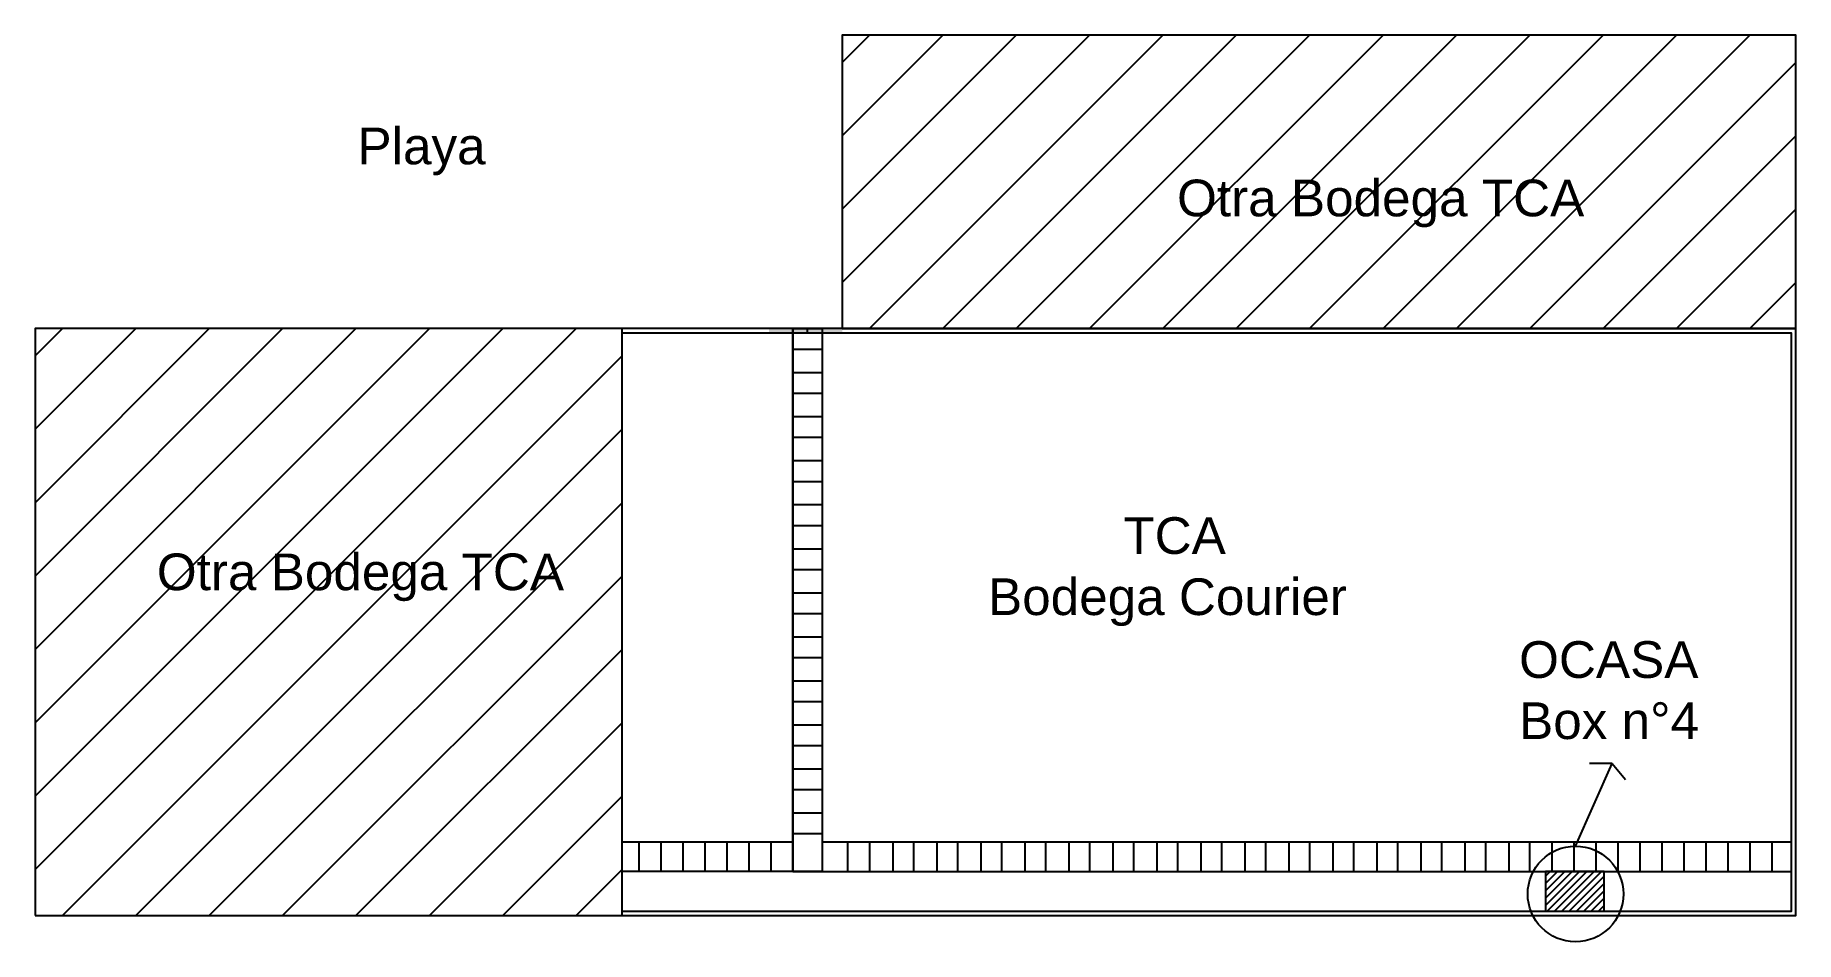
# Model space of a CAD drawing. Header units: millimetres. Extents: x 1591 to 1817, y 987 to 1091.
# Drawn here: x 1697.3 to 1817.3, y 987.3 to 1049.1 of the extents above; entities that cross this region are included whole.
import ezdxf

# ---------------------------------------------------------------- set-up
doc = ezdxf.new("R2010")
doc.units = ezdxf.units.MM
doc.styles.get("Standard").update_dxf_attribs({"font": 'arial.ttf'})

msp = doc.modelspace()

# ---------------------------------------------------------------- texts
at = {"char_height": 2.5, "attachment_point": 1}
for s, width, insert in [('\\pxqc;Playa', 28.56875, (1709.305, 1042.822)), ('\\pxqc;Otra Bodega TCA', 28.56875, (1774.677, 1039.277)), ('\\pxqc; TCA \\PBodega Courier', 28.56875, (1760.147, 1016.265)), ('\\pxqc;Otra Bodega TCA', 28.56875, (1705.14, 1013.793)), ('OCASA \\PBox n°4', 20.24293, (1798.397, 1007.814))]:
    msp.add_mtext_dynamic_manual_height_columns(s, width=width, gutter_width=12.5, heights=[0], dxfattribs=dict(at, insert=insert))

# ---------------------------------------------------------------- hatches: boundary and pattern name
h = msp.add_hatch()
h.set_pattern_fill('JIS_WOOD', color=256, scale=5)
h.paths.add_polyline_path([(1817.257, 1049.122), (1752.257, 1049.122), (1752.257, 1029.122), (1817.257, 1029.122)])
h.paths.add_polyline_path([(1737.257, 1029.122), (1697.257, 1029.122), (1697.257, 989.122), (1737.257, 989.122)])
h.paths.add_polyline_path([(1774.052, 1039.902), (1798.516, 1039.902), (1798.516, 1031.985), (1774.052, 1031.985)], flags=24)
h.paths.add_polyline_path([(1704.515, 1014.418), (1728.98, 1014.418), (1728.98, 1006.501), (1704.515, 1006.501)], flags=24)
h = msp.add_hatch(color=256)
h.dxf.hatch_style = 1
h.paths.add_polyline_path([(1752.262, 1029.122), (1747.262, 1029.122), (1747.262, 1028.822), (1752.262, 1028.822)])
h = msp.add_hatch()
h.set_pattern_fill('JIS_WOOD', color=1, scale=0.5)
h.set_pattern_definition([(45, (154.0627, -2.324), (-0.25, 0.25), [])])
h.paths.add_polyline_path([(1800.195, 989.422), (1804.195, 989.422), (1804.195, 992.122), (1800.195, 992.122)])

# ---------------------------------------------------------------- linework, layer by layer
for p, q in [((1748.888, 992.122), (1748.888, 1029.122)), ((1748.888, 1027.712), (1750.888, 1027.712)), ((1748.888, 1026.122), (1750.888, 1026.122)), ((1748.888, 1024.712), (1750.888, 1024.712)), ((1748.888, 1023.122), (1750.888, 1023.122)), ((1748.888, 1021.712), (1750.888, 1021.712)), ((1748.888, 1020.122), (1750.888, 1020.122)), ((1748.888, 1018.712), (1750.888, 1018.712)), ((1748.888, 1017.122), (1750.888, 1017.122)), ((1748.888, 1015.712), (1750.888, 1015.712)), ((1748.888, 1014.122), (1750.888, 1014.122)), ((1748.888, 1012.712), (1750.888, 1012.712)), ((1748.888, 1011.122), (1750.888, 1011.122)), ((1748.888, 1009.712), (1750.888, 1009.712)), ((1748.888, 1008.122), (1750.888, 1008.122)), ((1748.888, 1006.712), (1750.888, 1006.712)), ((1748.888, 1005.122), (1750.888, 1005.122)), ((1748.888, 1003.712), (1750.888, 1003.712)), ((1748.888, 1002.122), (1750.888, 1002.122)), ((1748.888, 1000.712), (1750.888, 1000.712)), ((1748.888, 999.122), (1750.888, 999.122)), ((1802.245, 993.845), (1804.743, 999.48)), ((1804.743, 999.48), (1803.206, 999.48)), ((1804.743, 999.48), (1805.64, 998.392)), ((1748.888, 997.712), (1750.888, 997.712)), ((1748.888, 996.122), (1750.888, 996.122)), ((1748.888, 994.122), (1737.257, 994.122)), ((1738.426, 992.122), (1738.426, 994.122)), ((1739.926, 992.122), (1739.926, 994.122)), ((1741.426, 992.122), (1741.426, 994.122)), ((1742.926, 992.122), (1742.926, 994.122)), ((1744.426, 992.122), (1744.426, 994.122)), ((1745.926, 992.122), (1745.926, 994.122)), ((1747.426, 992.122), (1747.426, 994.122)), ((1748.888, 994.712), (1750.888, 994.712)), ((1752.641, 992.122), (1752.641, 994.122)), ((1754.141, 992.122), (1754.141, 994.122)), ((1755.731, 992.122), (1755.731, 994.122)), ((1757.141, 992.122), (1757.141, 994.122)), ((1758.731, 992.122), (1758.731, 994.122)), ((1760.141, 992.122), (1760.141, 994.122)), ((1761.731, 992.122), (1761.731, 994.122)), ((1763.141, 992.122), (1763.141, 994.122)), ((1764.731, 992.122), (1764.731, 994.122)), ((1766.141, 992.122), (1766.141, 994.122)), ((1767.731, 992.122), (1767.731, 994.122)), ((1769.141, 992.122), (1769.141, 994.122)), ((1770.731, 992.122), (1770.731, 994.122)), ((1772.141, 992.122), (1772.141, 994.122)), ((1773.731, 992.122), (1773.731, 994.122)), ((1775.141, 992.122), (1775.141, 994.122)), ((1776.731, 992.122), (1776.731, 994.122)), ((1778.141, 992.122), (1778.141, 994.122)), ((1779.731, 992.122), (1779.731, 994.122)), ((1781.141, 992.122), (1781.141, 994.122)), ((1782.731, 992.122), (1782.731, 994.122)), ((1784.141, 992.122), (1784.141, 994.122)), ((1785.731, 992.122), (1785.731, 994.122)), ((1787.141, 992.122), (1787.141, 994.122)), ((1788.731, 992.122), (1788.731, 994.122)), ((1790.141, 992.122), (1790.141, 994.122)), ((1791.731, 992.122), (1791.731, 994.122)), ((1793.141, 992.122), (1793.141, 994.122)), ((1794.731, 992.122), (1794.731, 994.122)), ((1796.141, 992.122), (1796.141, 994.122)), ((1797.731, 992.122), (1797.731, 994.122)), ((1799.141, 992.122), (1799.141, 994.122)), ((1800.641, 992.122), (1800.641, 994.122)), ((1802.141, 992.122), (1802.141, 994.122)), ((1803.641, 992.122), (1803.641, 994.122)), ((1805.141, 992.122), (1805.141, 994.122)), ((1806.641, 992.122), (1806.641, 994.122)), ((1808.141, 992.122), (1808.141, 994.122)), ((1809.641, 992.122), (1809.641, 994.122)), ((1811.141, 992.122), (1811.141, 994.122)), ((1812.641, 992.122), (1812.641, 994.122)), ((1814.141, 992.122), (1814.141, 994.122)), ((1815.641, 992.122), (1815.641, 994.122)), ((1748.888, 992.122), (1737.257, 992.122))]:
    msp.add_line(p, q)
for points in [[(1817.257, 1029.122), (1817.257, 1049.122), (1752.257, 1049.122), (1752.257, 1029.122), (1817.257, 1029.122)], [(1697.257, 989.122), (1737.257, 989.122), (1737.257, 1029.122), (1697.257, 1029.122), (1697.257, 989.122)], [(1737.257, 989.122), (1817.257, 989.122), (1817.257, 1029.122), (1737.257, 1029.122)], [(1737.257, 989.422), (1816.957, 989.422), (1816.957, 1028.822), (1737.257, 1028.822)], [(1749.888, 1028.822), (1749.888, 1029.122), (1748.888, 1029.122), (1748.888, 993.122), (1748.888, 992.122), (1816.957, 992.122)], [(1748.888, 1029.122), (1750.888, 1029.122), (1750.888, 992.122), (1748.888, 992.122), (1748.888, 1029.122)], [(1816.957, 992.122), (1816.957, 994.122), (1750.888, 994.122)], [(1804.195, 989.422), (1804.195, 992.122), (1800.195, 992.122), (1800.195, 989.422)]]:
    msp.add_lwpolyline(points)
msp.add_circle((1802.245, 990.585), 3.26)

msp.set_redraw_order([(e.dxf.handle, doc.entitydb.next_handle()) for e in msp.query("TEXT MTEXT ATTDEF DIMENSION ARC_DIMENSION")])  # texts and dimensions are drawn at this point

doc.saveas('drawing.dxf')
